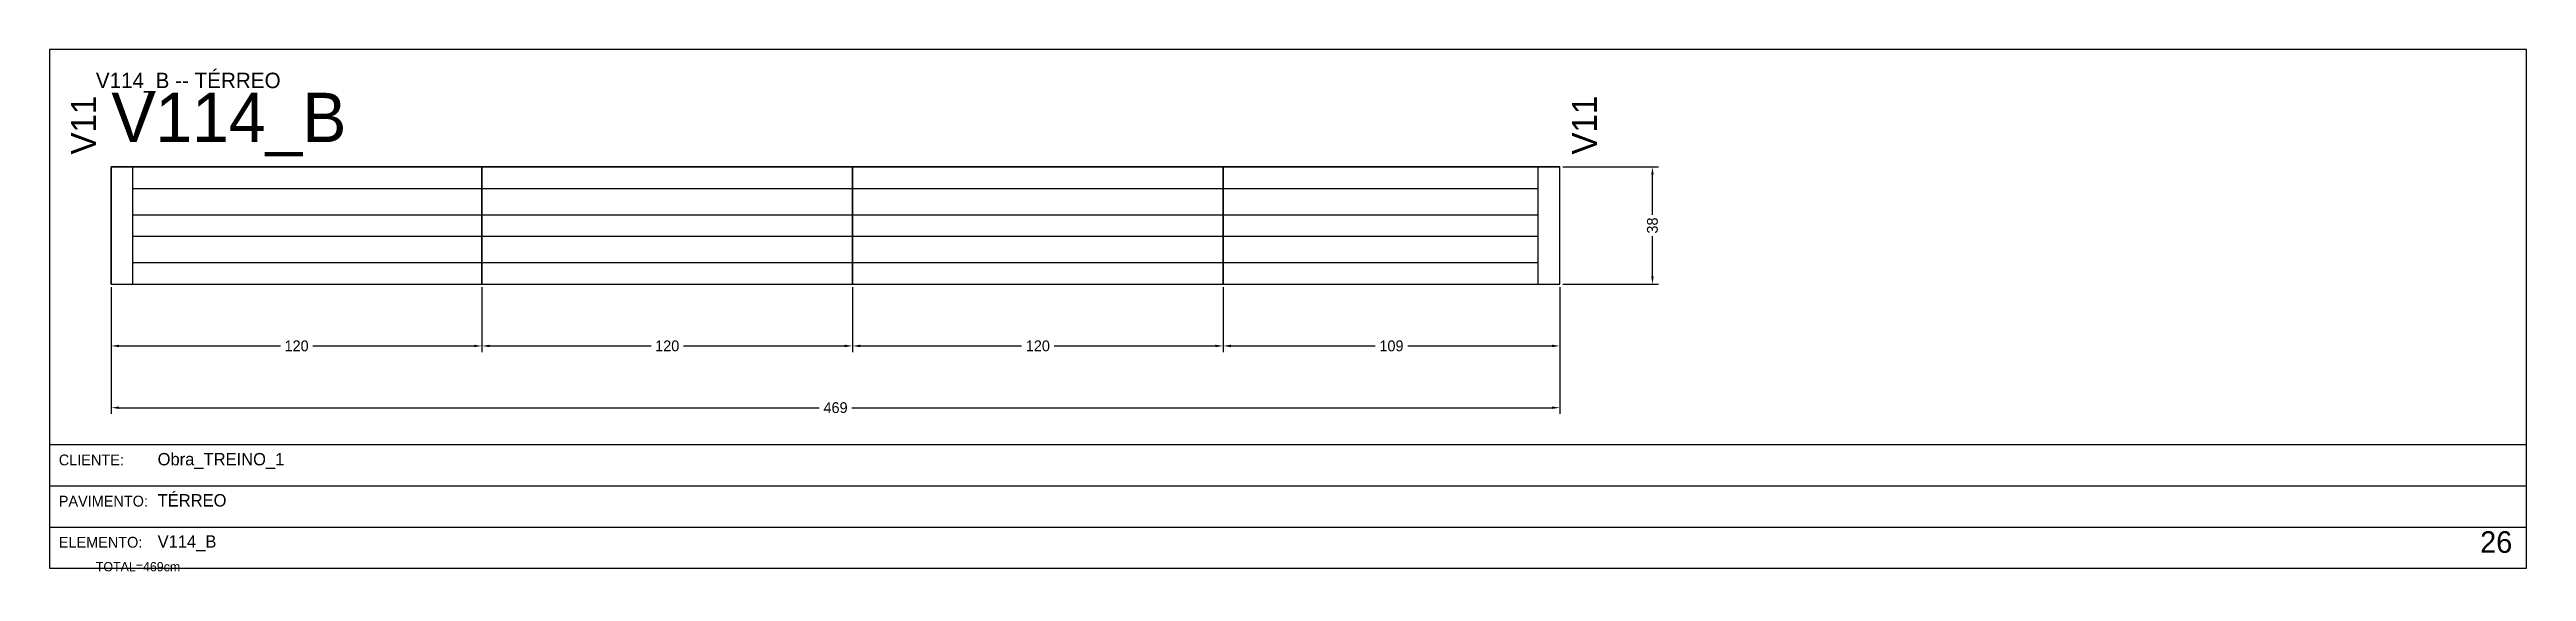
# Model space of a CAD drawing. Header units: metres. Extents: x 0 to 3268, y -4496 to 124.
# Drawn here: x 822 to 1624, y -2227 to -2058 of the extents above; entities that cross this region are included whole.
import ezdxf

# ---------------------------------------------------------------- set-up
doc = ezdxf.new("R2010")
doc.units = ezdxf.units.M
for name, color, linetype in [('5', 5, 'Continuous'), ('BORDA_CELULA', 9, 'Continuous'), ('CARIMBO', 9, 'Continuous'), ('COTA', 241, 'Continuous'), ('NOMENCLATURA', 7, 'Continuous'), ('Painéis', 200, 'Continuous'), ('SARR_2.2x7', 40, 'Continuous')]:
    doc.layers.add(name, color=color, linetype=linetype)
doc.dimstyles.new('COTA', dxfattribs={"dimtxt": 3.5, "dimasz": 2.5, "dimexe": 2, "dimexo": 1, "dimgap": 0.9, "dimtad": 1, "dimdec": 0, "dimrnd": 1, "dimcen": 2.5, "dimclrd": 4, "dimclre": 4, "dimclrt": 4, "dimazin": 3, "dimtfac": 1, "dimtmove": 0, "dimatfit": 3})

msp = doc.modelspace()

# ---------------------------------------------------------------- texts
at = {"layer": '5'}
for p in [(837, -2092), (1323, -2092)]:
    msp.add_text('V11', height=8, rotation=90, dxfattribs=at).set_placement(p)
at = {"layer": 'CARIMBO', "color": 9}
for s, p in [('CLIENTE:', (825, -2192.67)), ('PAVIMENTO:', (825, -2206)), ('ELEMENTO:', (825, -2219.33))]:
    msp.add_text(s, height=3.5, dxfattribs=at).set_placement(p)
at = {"layer": 'CARIMBO', "color": 2}
for s, p in [('Obra_TREINO_1', (857, -2192.67)), ('TÉRREO', (857, -2206)), ('V114_B', (857, -2219.33))]:
    msp.add_text(s, height=4, dxfattribs=at).set_placement(p)
at = {"layer": 'CARIMBO', "color": 3}
msp.add_text('26', height=7, dxfattribs=at).set_placement((1609, -2221))
at = {"layer": 'COTA'}
msp.add_text('TOTAL=469cm', height=3, dxfattribs=at).set_placement((837, -2227))
at = {"layer": 'NOMENCLATURA'}
for s, height, p in [('V114_B -- TÉRREO', 5, (837, -2070.5)), ('V114_B', 16, (842, -2088))]:
    msp.add_text(s, height=height, dxfattribs=at).set_placement(p)

# ---------------------------------------------------------------- blocks, each defined once
blk = doc.blocks.new('_CLOSEDFILLED')
at = {"color": 0, "linetype": 'BYBLOCK'}
blk.add_solid([(-1, 0.16), (0, 0), (-1, -0.16)], dxfattribs=at)
blk = doc.blocks.new('*D234')
at = {"color": 4}
for p, q in [((842, -2135), (842, -2156)), ((962, -2135), (962, -2156)), ((844.5, -2154), (896.75, -2154)), ((907.25, -2154), (959.5, -2154))]:
    blk.add_line(p, q, dxfattribs=at)
at = {"layer": 'Defpoints'}
for p in [(842, -2134), (962, -2134), (842, -2154)]:
    blk.add_point(p, dxfattribs=at)
at = {"layer": 'COTA', "color": 4, "xscale": 2.5, "yscale": 2.5, "rotation": 180}
blk.add_blockref('_CLOSEDFILLED', (842, -2154), dxfattribs=at)
at = {"layer": 'COTA', "color": 4, "xscale": 2.5, "yscale": 2.5}
blk.add_blockref('_CLOSEDFILLED', (962, -2154), dxfattribs=at)
at = {"layer": 'COTA', "color": 4, "insert": (902, -2154), "char_height": 3.5, "attachment_point": 5}
blk.add_mtext('120', dxfattribs=at)
blk = doc.blocks.new('*D235')
at = {"color": 4}
for p, q in [((962, -2135), (962, -2156)), ((1082, -2135), (1082, -2156)), ((964.5, -2154), (1016.75, -2154)), ((1027.25, -2154), (1079.5, -2154))]:
    blk.add_line(p, q, dxfattribs=at)
at = {"layer": 'Defpoints'}
for p in [(962, -2134), (1082, -2134), (962, -2154)]:
    blk.add_point(p, dxfattribs=at)
at = {"layer": 'COTA', "color": 4, "xscale": 2.5, "yscale": 2.5, "rotation": 180}
blk.add_blockref('_CLOSEDFILLED', (962, -2154), dxfattribs=at)
at = {"layer": 'COTA', "color": 4, "xscale": 2.5, "yscale": 2.5}
blk.add_blockref('_CLOSEDFILLED', (1082, -2154), dxfattribs=at)
at = {"layer": 'COTA', "color": 4, "insert": (1022, -2154), "char_height": 3.5, "attachment_point": 5}
blk.add_mtext('120', dxfattribs=at)
blk = doc.blocks.new('*D236')
at = {"color": 4}
for p, q in [((1082, -2135), (1082, -2156)), ((1202, -2135), (1202, -2156)), ((1084.5, -2154), (1136.75, -2154)), ((1147.25, -2154), (1199.5, -2154))]:
    blk.add_line(p, q, dxfattribs=at)
at = {"layer": 'Defpoints'}
for p in [(1082, -2134), (1202, -2134), (1082, -2154)]:
    blk.add_point(p, dxfattribs=at)
at = {"layer": 'COTA', "color": 4, "xscale": 2.5, "yscale": 2.5, "rotation": 180}
blk.add_blockref('_CLOSEDFILLED', (1082, -2154), dxfattribs=at)
at = {"layer": 'COTA', "color": 4, "xscale": 2.5, "yscale": 2.5}
blk.add_blockref('_CLOSEDFILLED', (1202, -2154), dxfattribs=at)
at = {"layer": 'COTA', "color": 4, "insert": (1142, -2154), "char_height": 3.5, "attachment_point": 5}
blk.add_mtext('120', dxfattribs=at)
blk = doc.blocks.new('*D237')
at = {"color": 4}
for p, q in [((1202, -2135), (1202, -2156)), ((1311, -2135), (1311, -2156)), ((1204.5, -2154), (1251.25, -2154)), ((1261.75, -2154), (1308.5, -2154))]:
    blk.add_line(p, q, dxfattribs=at)
at = {"layer": 'Defpoints'}
for p in [(1202, -2134), (1311, -2134), (1202, -2154)]:
    blk.add_point(p, dxfattribs=at)
at = {"layer": 'COTA', "color": 4, "xscale": 2.5, "yscale": 2.5, "rotation": 180}
blk.add_blockref('_CLOSEDFILLED', (1202, -2154), dxfattribs=at)
at = {"layer": 'COTA', "color": 4, "xscale": 2.5, "yscale": 2.5}
blk.add_blockref('_CLOSEDFILLED', (1311, -2154), dxfattribs=at)
at = {"layer": 'COTA', "color": 4, "insert": (1256.5, -2154), "char_height": 3.5, "attachment_point": 5}
blk.add_mtext('109', dxfattribs=at)
blk = doc.blocks.new('*D238')
at = {"color": 4}
for p, q in [((842, -2135), (842, -2176)), ((1311, -2135), (1311, -2176)), ((844.5, -2174), (1071.25, -2174)), ((1081.75, -2174), (1308.5, -2174))]:
    blk.add_line(p, q, dxfattribs=at)
at = {"layer": 'Defpoints'}
for p in [(842, -2134), (1311, -2134), (842, -2174)]:
    blk.add_point(p, dxfattribs=at)
at = {"layer": 'COTA', "color": 4, "xscale": 2.5, "yscale": 2.5, "rotation": 180}
blk.add_blockref('_CLOSEDFILLED', (842, -2174), dxfattribs=at)
at = {"layer": 'COTA', "color": 4, "xscale": 2.5, "yscale": 2.5}
blk.add_blockref('_CLOSEDFILLED', (1311, -2174), dxfattribs=at)
at = {"layer": 'COTA', "color": 4, "insert": (1076.5, -2174), "char_height": 3.5, "attachment_point": 5}
blk.add_mtext('469', dxfattribs=at)
blk = doc.blocks.new('*D239')
at = {"color": 4}
for p, q in [((1312, -2096), (1343, -2096)), ((1341, -2111.5), (1341, -2098.5)), ((1341, -2131.5), (1341, -2118.5)), ((1312, -2134), (1343, -2134))]:
    blk.add_line(p, q, dxfattribs=at)
at = {"layer": 'Defpoints'}
for p in [(1311, -2096), (1311, -2134), (1341, -2134)]:
    blk.add_point(p, dxfattribs=at)
at = {"layer": 'COTA', "color": 4, "xscale": 2.5, "yscale": 2.5}
for p, rotation in [((1341, -2096), 90), ((1341, -2134), 270)]:
    blk.add_blockref('_CLOSEDFILLED', p, dxfattribs=dict(at, rotation=rotation))
at = {"layer": 'COTA', "color": 4, "insert": (1341, -2115), "char_height": 3.5, "attachment_point": 5, "rotation": 90}
blk.add_mtext('38', dxfattribs=at)
blk = doc.blocks.new('*D240')
at = {"color": 4}
for p, q in [((1312, -2096), (1343, -2096)), ((1341, -2111.5), (1341, -2098.5)), ((1341, -2131.5), (1341, -2118.5)), ((1312, -2134), (1343, -2134))]:
    blk.add_line(p, q, dxfattribs=at)
at = {"layer": 'Defpoints'}
for p in [(1311, -2096), (1311, -2134), (1341, -2134)]:
    blk.add_point(p, dxfattribs=at)
at = {"layer": 'COTA', "color": 4, "xscale": 2.5, "yscale": 2.5}
for p, rotation in [((1341, -2096), 90), ((1341, -2134), 270)]:
    blk.add_blockref('_CLOSEDFILLED', p, dxfattribs=dict(at, rotation=rotation))
at = {"layer": 'COTA', "color": 4, "insert": (1341, -2115), "char_height": 3.5, "attachment_point": 5, "rotation": 90}
blk.add_mtext('38', dxfattribs=at)
blk = doc.blocks.new('*D241')
at = {"color": 4}
for p, q in [((1312, -2096), (1343, -2096)), ((1341, -2111.5), (1341, -2098.5)), ((1341, -2131.5), (1341, -2118.5)), ((1312, -2134), (1343, -2134))]:
    blk.add_line(p, q, dxfattribs=at)
at = {"layer": 'Defpoints'}
for p in [(1311, -2096), (1311, -2134), (1341, -2134)]:
    blk.add_point(p, dxfattribs=at)
at = {"layer": 'COTA', "color": 4, "xscale": 2.5, "yscale": 2.5}
for p, rotation in [((1341, -2096), 90), ((1341, -2134), 270)]:
    blk.add_blockref('_CLOSEDFILLED', p, dxfattribs=dict(at, rotation=rotation))
at = {"layer": 'COTA', "color": 4, "insert": (1341, -2115), "char_height": 3.5, "attachment_point": 5, "rotation": 90}
blk.add_mtext('38', dxfattribs=at)
blk = doc.blocks.new('*D242')
at = {"color": 4}
for p, q in [((1312, -2096), (1343, -2096)), ((1341, -2111.5), (1341, -2098.5)), ((1341, -2131.5), (1341, -2118.5)), ((1312, -2134), (1343, -2134))]:
    blk.add_line(p, q, dxfattribs=at)
at = {"layer": 'Defpoints'}
for p in [(1311, -2096), (1311, -2134), (1341, -2134)]:
    blk.add_point(p, dxfattribs=at)
at = {"layer": 'COTA', "color": 4, "xscale": 2.5, "yscale": 2.5}
for p, rotation in [((1341, -2096), 90), ((1341, -2134), 270)]:
    blk.add_blockref('_CLOSEDFILLED', p, dxfattribs=dict(at, rotation=rotation))
at = {"layer": 'COTA', "color": 4, "insert": (1341, -2115), "char_height": 3.5, "attachment_point": 5, "rotation": 90}
blk.add_mtext('38', dxfattribs=at)

# ---------------------------------------------------------------- dimensions: what is measured, and where the dimension line sits
at = {"layer": 'COTA'}
for picture in ['*D239', '*D240', '*D241', '*D242']:
    dim = msp.add_linear_dim(base=(1341, -2134), p1=(1311, -2134), p2=(1311, -2096), angle=90, dimstyle='COTA', dxfattribs=at)
    dim.commit()
    dim.dimension.update_dxf_attribs({"geometry": picture, "text_midpoint": (1341, -2115)})
for base, p1, p2, picture, middle in [((842, -2154), (842, -2134), (962, -2134), '*D234', (902, -2154)), ((842, -2174), (842, -2134), (1311, -2134), '*D238', (1076.5, -2174)), ((962, -2154), (962, -2134), (1082, -2134), '*D235', (1022, -2154)), ((1082, -2154), (1082, -2134), (1202, -2134), '*D236', (1142, -2154)), ((1202, -2154), (1202, -2134), (1311, -2134), '*D237', (1256.5, -2154))]:
    dim = msp.add_linear_dim(base=base, p1=p1, p2=p2, dimstyle='COTA', dxfattribs=at)
    dim.commit()
    dim.dimension.update_dxf_attribs({"geometry": picture, "text_midpoint": middle})

# ---------------------------------------------------------------- linework, layer by layer
at = {"layer": 'BORDA_CELULA'}
for points in [[(822, -2226), (1624, -2226), (1624, -2058), (822, -2058)], [(822, -2226), (1624, -2226), (1624, -2186), (822, -2186)]]:
    msp.add_lwpolyline(points, close=True, dxfattribs=at)
at = {"layer": 'CARIMBO'}
for p, q in [((822, -2199.33), (1624, -2199.33)), ((822, -2212.67), (1624, -2212.67)), ((822, -2226), (1624, -2226))]:
    msp.add_line(p, q, dxfattribs=at)
at = {"layer": 'Painéis'}
for points in [[(842, -2134), (842, -2096)], [(842, -2096), (962, -2096)], [(842, -2134), (962, -2134), (962, -2096), (842, -2096), (842, -2134)], [(962, -2134), (962, -2096)], [(962, -2096), (1082, -2096)], [(962, -2134), (1082, -2134), (1082, -2096), (962, -2096), (962, -2134)], [(1082, -2134), (1082, -2096)], [(1082, -2096), (1202, -2096)], [(1082, -2134), (1202, -2134), (1202, -2096), (1082, -2096), (1082, -2134)], [(1202, -2134), (1202, -2096)], [(1202, -2096), (1311, -2096)], [(1202, -2134), (1311, -2134), (1311, -2096), (1202, -2096), (1202, -2134)], [(1311, -2134), (1311, -2096)], [(842, -2134), (962, -2134)], [(962, -2134), (1082, -2134)], [(1082, -2134), (1202, -2134)], [(1202, -2134), (1311, -2134)]]:
    msp.add_lwpolyline(points, dxfattribs=at)
at = {"layer": 'SARR_2.2x7'}
for points in [[(849, -2134), (849, -2096)], [(1304, -2134), (1304, -2096)], [(849, -2103), (962, -2103)], [(962, -2103), (1082, -2103)], [(1082, -2103), (1202, -2103)], [(1202, -2103), (1304, -2103)], [(849, -2111.5), (962, -2111.5)], [(962, -2111.5), (1082, -2111.5)], [(1082, -2111.5), (1202, -2111.5)], [(1202, -2111.5), (1304, -2111.5)], [(849, -2118.5), (962, -2118.5)], [(962, -2118.5), (1082, -2118.5)], [(1082, -2118.5), (1202, -2118.5)], [(1202, -2118.5), (1304, -2118.5)], [(849, -2127), (962, -2127)], [(962, -2127), (1082, -2127)], [(1082, -2127), (1202, -2127)], [(1202, -2127), (1304, -2127)]]:
    msp.add_lwpolyline(points, dxfattribs=at)

msp.set_redraw_order([(e.dxf.handle, doc.entitydb.next_handle()) for e in msp.query("TEXT MTEXT ATTDEF DIMENSION ARC_DIMENSION")])  # texts and dimensions are drawn at this point

doc.saveas('drawing.dxf')
